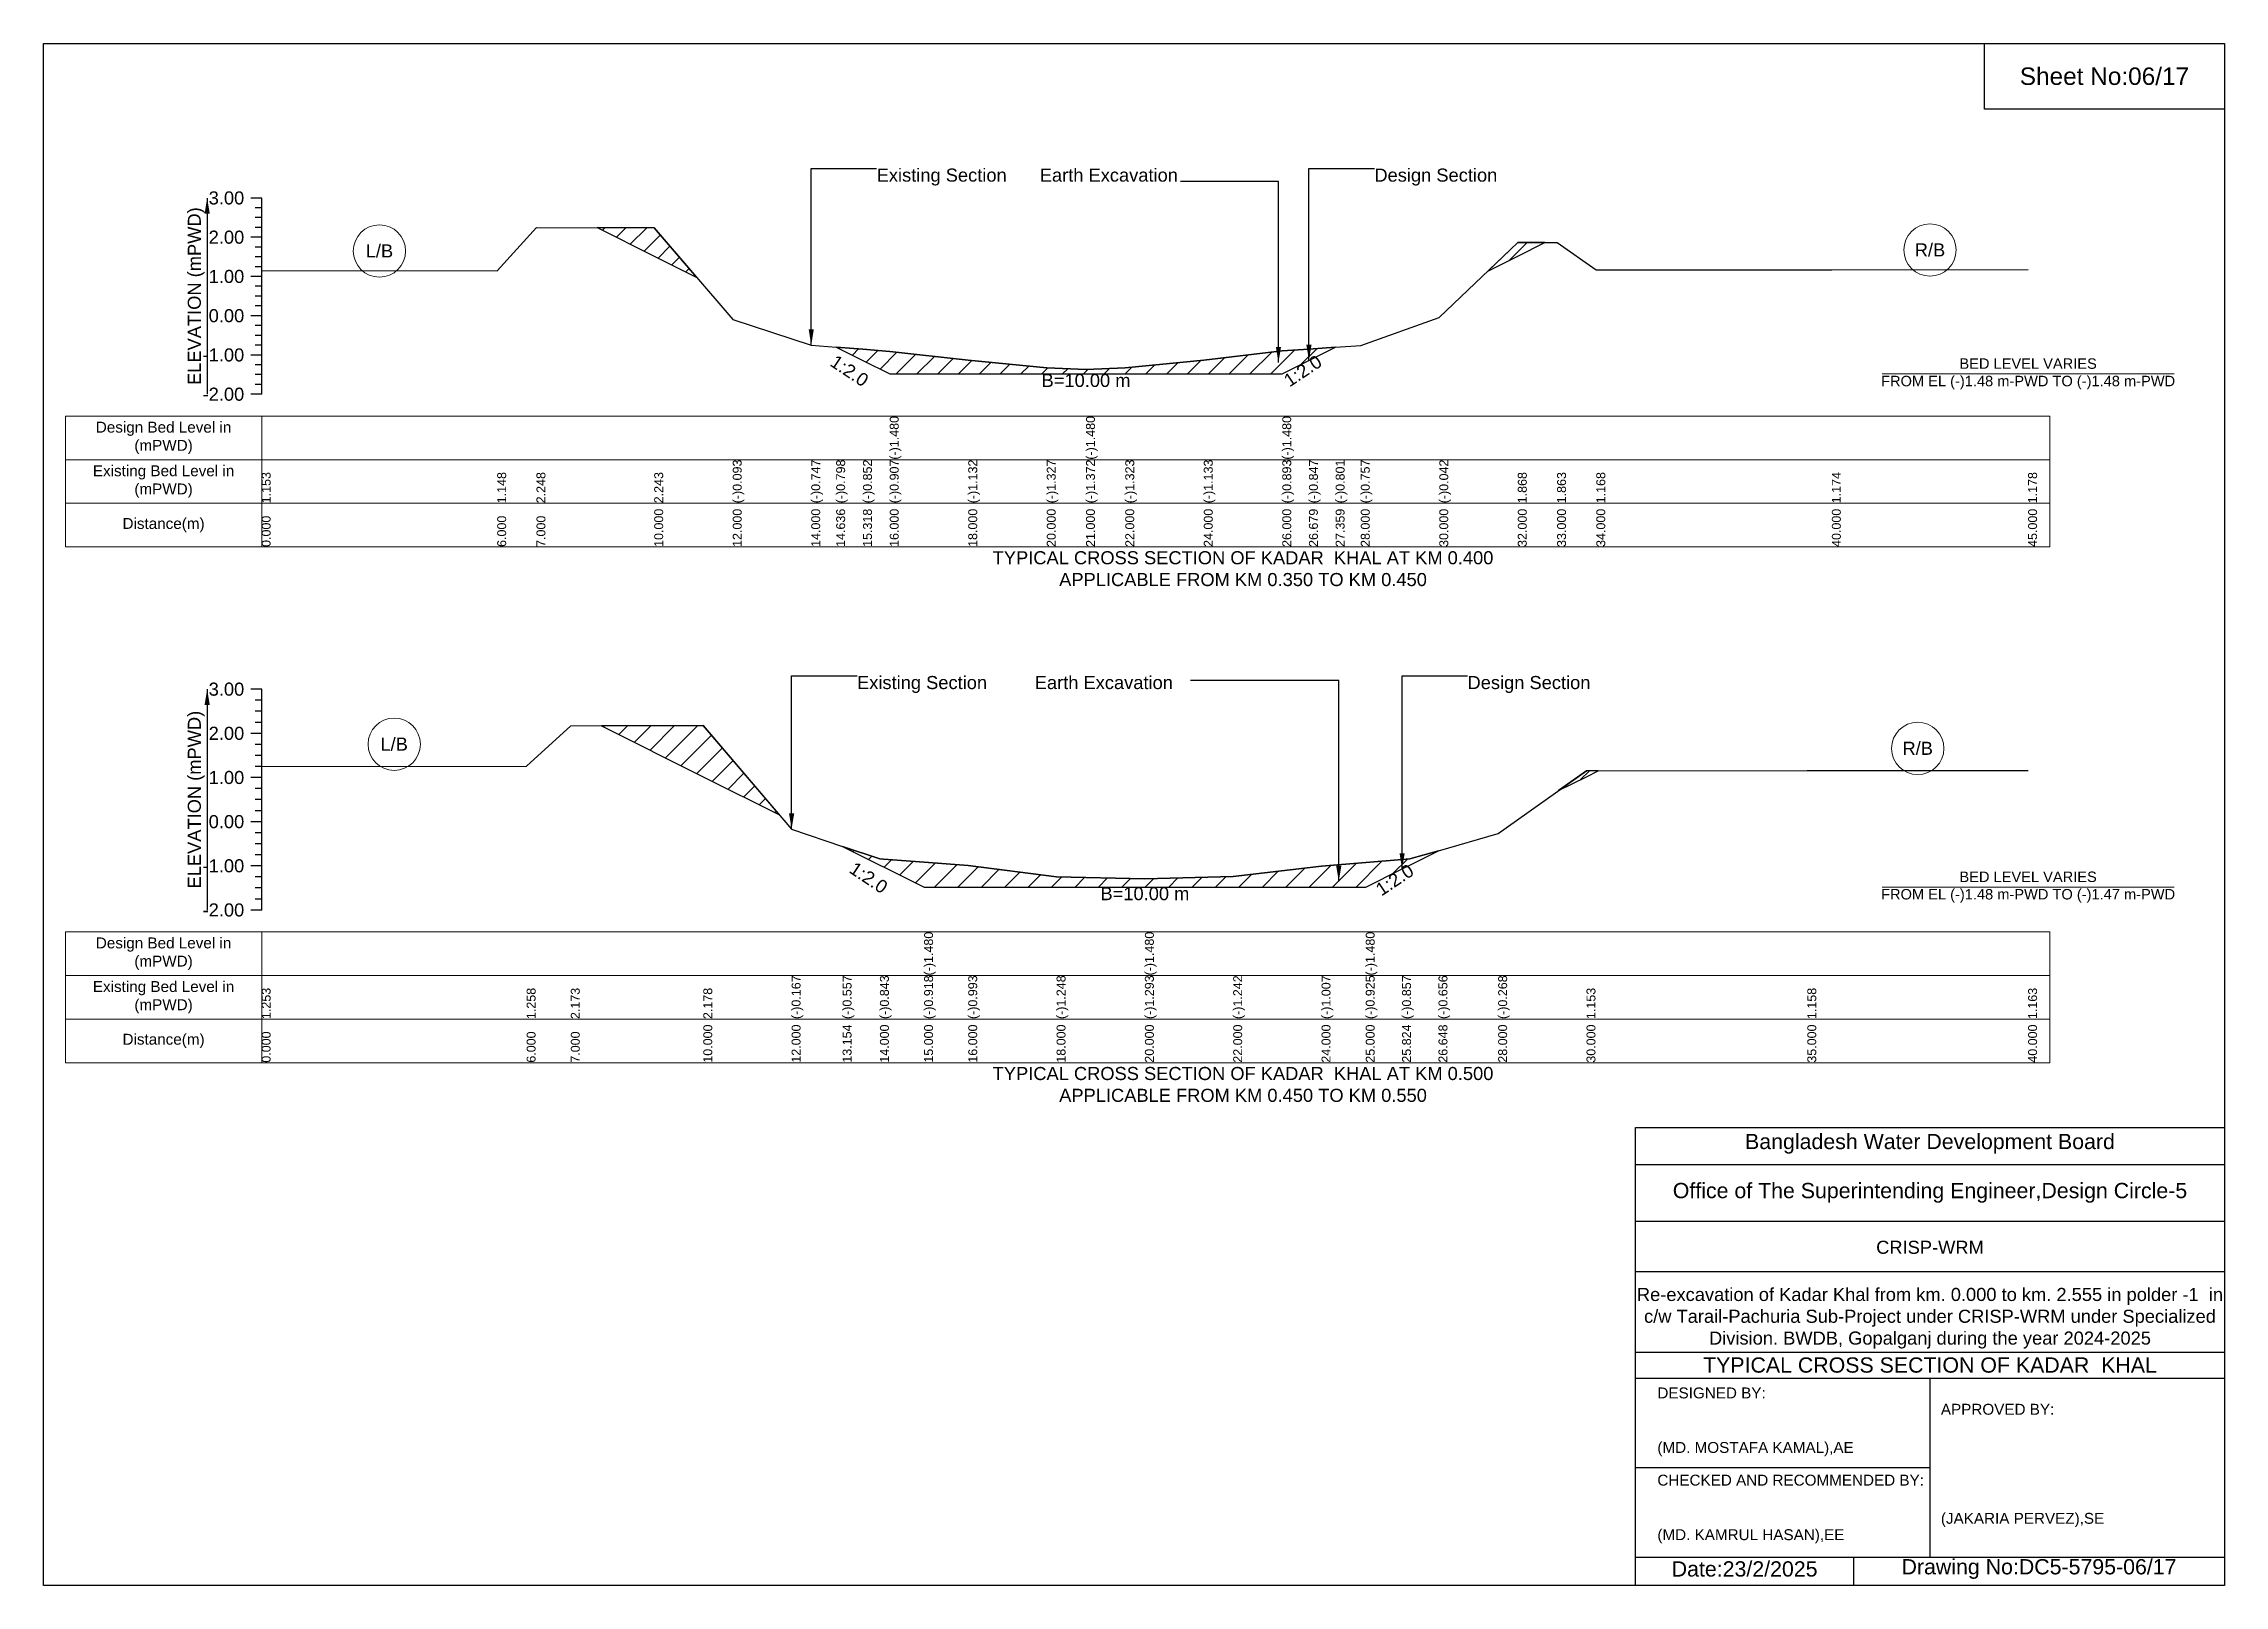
# Model space of a CAD drawing. Header units: inches. Extents: x 91000 to 278000, y -13885 to 0.
# Drawn here: x 150000 to 158000, y -5656 to 0 of the extents above; entities that cross this region are included whole.
import ezdxf

# ---------------------------------------------------------------- set-up
doc = ezdxf.new("R2010")
doc.units = ezdxf.units.IN
doc.header["$LTSCALE"] = 7
doc.header["$MEASUREMENT"] = 0
for name, color, linetype, lineweight in [('Cross section Data Border', 7, 'Continuous', 9), ('Cross Section Labels', 7, 'Continuous', 9), ('Existing_Bed_Level for Xsection', 7, 'Continuous', 25)]:
    doc.layers.add(name, color=color, linetype=linetype, lineweight=lineweight)
doc.styles.get("Standard").update_dxf_attribs({"font": 'arial.ttf'})
doc.dimstyles.get("Standard").update_dxf_attribs({"dimtxt": 0.18, "dimasz": 0.18, "dimexe": 0.18, "dimexo": 0.0625, "dimgap": 0.09, "dimtad": 0, "dimtih": 1, "dimtoh": 1, "dimdec": 4, "dimzin": 0, "dimdsep": 46, "dimtxsty": 'Standard', "dimcen": 0.09, "dimadec": 0, "dimazin": 0, "dimtfac": 1, "dimtdec": 4, "dimtofl": 0, "dimtmove": 0, "dimatfit": 3, "dimfxl": 1, "dimtolj": 1, "dimtzin": 0, "dimarcsym": 0})

msp = doc.modelspace()

# ---------------------------------------------------------------- texts
at = {"attachment_point": 5}
for s, insert, char_height in [('Sheet No:06/17', (157560, -120), 64), ('Bangladesh Water Development Board', (156920, -4036), 56), ('Office of The Superintending Engineer,Design Circle-5', (156920, -4216), 56)]:
    msp.add_mtext(s, dxfattribs=dict(at, insert=insert, char_height=char_height))
for s, insert, char_height, width, attachment_point in [('CRISP-WRM', (156920, -4416), 48, 2240, 5), ('Re-excavation of Kadar Khal from km. 0.000 to km. 2.555 in polder -1  in c/w Tarail-Pachuria Sub-Project under CRISP-WRM under Specialized Division. BWDB, Gopalganj during the year 2024-2025', (156920, -4676), 48, 2160, 5), ('TYPICAL CROSS SECTION OF KADAR  KHAL', (156920, -4848), 56, 2240, 5), ('DESIGNED BY:^J^J^J(MD. MOSTAFA KAMAL),AE', (155920, -5056), 40, 1120, 4), ('APPROVED BY:^J^J^J^J^J^J(JAKARIA PERVEZ),SE', (156960, -5216), 40, 1120, 4), ('CHECKED AND RECOMMENDED BY:^J^J^J(MD. KAMRUL HASAN),EE', (155920, -5376), 40, 1120, 4), ('Date:23/2/2025', (156240, -5596), 56, 1120, 5), ('Drawing No:DC5-5795-06/17', (157320, -5596), 56, 1760, 5)]:
    msp.add_mtext(s, dxfattribs=dict(insert=insert, char_height=char_height, width=width, attachment_point=attachment_point))
at = {"layer": 'Cross section Data Border', "char_height": 40, "width": 640, "attachment_point": 5}
for s, insert in [('Design Bed Level in (mPWD)', (150440, -1446.4)), ('Existing Bed Level in (mPWD)', (150440, -1606.4)), ('Distance(m)', (150440, -1766.4)), ('Design Bed Level in (mPWD)', (150440, -3338.5)), ('Existing Bed Level in (mPWD)', (150440, -3498.5)), ('Distance(m)', (150440, -3658.5))]:
    msp.add_mtext(s, dxfattribs=dict(at, insert=insert))
at = {"layer": 'Cross Section Labels'}
for s, insert, char_height, attachment_point in [('Existing Section', (153056, -458.4), 48, 1), ('Earth Excavation', (153654.3, -458.4), 48, 1), ('Design Section', (154881.8, -458.4), 48, 1), ('L/B', (151232, -760.8), 48, 5), ('R/B', (156920, -757.1), 48, 5), ('BED LEVEL VARIES ^JFROM EL (-)1.48 m-PWD TO (-)1.48 m-PWD', (157280, -1211.6), 38.4, 5), ('B=10.00 m', (153824, -1211.6), 48, 2), ('TYPICAL CROSS SECTION OF KADAR  KHAL AT KM 0.400^JAPPLICABLE FROM KM 0.350 TO KM 0.450', (154400, -1926.4), 48, 5), ('Existing Section', (152984, -2319.9), 48, 1), ('Earth Excavation', (153635.9, -2319.9), 48, 1), ('Design Section', (155223.5, -2319.9), 48, 1), ('L/B', (151286, -2570.1), 48, 5), ('R/B', (156875, -2585.5), 48, 5), ('BED LEVEL VARIES ^JFROM EL (-)1.48 m-PWD TO (-)1.47 m-PWD', (157280, -3094.3), 38.4, 5), ('B=10.00 m', (154040, -3094.3), 48, 2), ('TYPICAL CROSS SECTION OF KADAR  KHAL AT KM 0.500^JAPPLICABLE FROM KM 0.450 TO KM 0.550', (154400, -3818.5), 48, 5)]:
    msp.add_mtext(s, dxfattribs=dict(at, insert=insert, char_height=char_height, attachment_point=attachment_point))
at = {"layer": 'Cross Section Labels', "char_height": 48, "attachment_point": 2}
for insert, rotation in [((152969.8, -1180.4), 326.30993), ((154605.8, -1180.6), 33.69007), ((153040, -3039.8), 326.30993), ((154943, -3047.8), 33.69007)]:
    msp.add_mtext('1:2.0', dxfattribs=dict(at, insert=insert, rotation=rotation))
at = {"layer": 'Existing_Bed_Level for Xsection', "char_height": 48, "attachment_point": 6}
for s, insert in [('3.00', (150736, -566.4)), ('2.00', (150736, -710.4)), ('1.00', (150736, -854.4)), ('0.00', (150736, -998.4)), ('-1.00', (150736, -1142.4)), ('-2.00', (150736, -1286.4)), ('3.00', (150736, -2368.5)), ('2.00', (150736, -2530.5)), ('1.00', (150736, -2692.5)), ('0.00', (150736, -2854.5)), ('-1.00', (150736, -3016.5)), ('-2.00', (150736, -3178.5))]:
    msp.add_mtext(s, dxfattribs=dict(at, insert=insert))
at = {"layer": 'Existing_Bed_Level for Xsection', "rotation": 90}
for s, insert, char_height, attachment_point in [('ELEVATION (mPWD)', (150560, -926.4), 48, 5), ('(-)1.480', (153104, -1526.4), 32.8, 1), ('(-)1.480', (153824, -1526.4), 32.8, 1), ('(-)1.480', (154544, -1526.4), 32.8, 1), ('1.153', (150800, -1686.4), 32.8, 1), ('1.148', (151664, -1686.4), 32.8, 1), ('2.248', (151808, -1686.4), 32.8, 1), ('2.243', (152240, -1686.4), 32.8, 1), ('(-)0.093', (152528, -1686.4), 32.8, 1), ('(-)0.747', (152816, -1686.4), 32.8, 1), ('(-)0.798', (152907.5, -1686.4), 32.8, 1), ('(-)0.852', (153005.8, -1686.4), 32.8, 1), ('(-)0.907', (153104, -1686.4), 32.8, 1), ('(-)1.132', (153392, -1686.4), 32.8, 1), ('(-)1.327', (153680, -1686.4), 32.8, 1), ('(-)1.372', (153824, -1686.4), 32.8, 1), ('(-)1.323', (153968, -1686.4), 32.8, 1), ('(-)1.133', (154256, -1686.4), 32.8, 1), ('(-)0.893', (154544, -1686.4), 32.8, 1), ('(-)0.847', (154641.8, -1686.4), 32.8, 1), ('(-)0.801', (154739.7, -1686.4), 32.8, 1), ('(-)0.757', (154832, -1686.4), 32.8, 1), ('(-)0.042', (155120, -1686.4), 32.8, 1), ('1.868', (155408, -1686.4), 32.8, 1), ('1.863', (155552, -1686.4), 32.8, 1), ('1.168', (155696, -1686.4), 32.8, 1), ('1.174', (156560, -1686.4), 32.8, 1), ('1.178', (157280, -1686.4), 32.8, 1), ('0.000', (150800, -1846.4), 32.8, 1), ('6.000', (151664, -1846.4), 32.8, 1), ('7.000', (151808, -1846.4), 32.8, 1), ('10.000', (152240, -1846.4), 32.8, 1), ('12.000', (152528, -1846.4), 32.8, 1), ('14.000', (152816, -1846.4), 32.8, 1), ('14.636', (152907.5, -1846.4), 32.8, 1), ('15.318', (153005.8, -1846.4), 32.8, 1), ('16.000', (153104, -1846.4), 32.8, 1), ('18.000', (153392, -1846.4), 32.8, 1), ('20.000', (153680, -1846.4), 32.8, 1), ('21.000', (153824, -1846.4), 32.8, 1), ('22.000', (153968, -1846.4), 32.8, 1), ('24.000', (154256, -1846.4), 32.8, 1), ('26.000', (154544, -1846.4), 32.8, 1), ('26.679', (154641.8, -1846.4), 32.8, 1), ('27.359', (154739.7, -1846.4), 32.8, 1), ('28.000', (154832, -1846.4), 32.8, 1), ('30.000', (155120, -1846.4), 32.8, 1), ('32.000', (155408, -1846.4), 32.8, 1), ('33.000', (155552, -1846.4), 32.8, 1), ('34.000', (155696, -1846.4), 32.8, 1), ('40.000', (156560, -1846.4), 32.8, 1), ('45.000', (157280, -1846.4), 32.8, 1), ('ELEVATION (mPWD)', (150560, -2773.5), 48, 5), ('(-)1.480', (153230, -3418.5), 32.8, 1), ('(-)1.480', (154040, -3418.5), 32.8, 1), ('(-)1.480', (154850, -3418.5), 32.8, 1), ('(-)0.167', (152744, -3578.5), 32.8, 1), ('(-)0.557', (152931, -3578.5), 32.8, 1), ('(-)0.843', (153068, -3578.5), 32.8, 1), ('(-)0.918', (153230, -3578.5), 32.8, 1), ('(-)0.993', (153392, -3578.5), 32.8, 1), ('(-)1.248', (153716, -3578.5), 32.8, 1), ('(-)1.293', (154040, -3578.5), 32.8, 1), ('(-)1.242', (154364, -3578.5), 32.8, 1), ('(-)1.007', (154688, -3578.5), 32.8, 1), ('(-)0.925', (154850, -3578.5), 32.8, 1), ('(-)0.857', (154983.5, -3578.5), 32.8, 1), ('(-)0.656', (155117, -3578.5), 32.8, 1), ('(-)0.268', (155336, -3578.5), 32.8, 1), ('1.253', (150800, -3578.5), 32.8, 1), ('1.258', (151772, -3578.5), 32.8, 1), ('2.173', (151934, -3578.5), 32.8, 1), ('2.178', (152420, -3578.5), 32.8, 1), ('1.153', (155660, -3578.5), 32.8, 1), ('1.158', (156470, -3578.5), 32.8, 1), ('1.163', (157280, -3578.5), 32.8, 1), ('13.154', (152931, -3738.5), 32.8, 1), ('25.824', (154983.5, -3738.5), 32.8, 1), ('0.000', (150800, -3738.5), 32.8, 1), ('6.000', (151772, -3738.5), 32.8, 1), ('7.000', (151934, -3738.5), 32.8, 1), ('10.000', (152420, -3738.5), 32.8, 1), ('12.000', (152744, -3738.5), 32.8, 1), ('14.000', (153068, -3738.5), 32.8, 1), ('15.000', (153230, -3738.5), 32.8, 1), ('16.000', (153392, -3738.5), 32.8, 1), ('18.000', (153716, -3738.5), 32.8, 1), ('20.000', (154040, -3738.5), 32.8, 1), ('22.000', (154364, -3738.5), 32.8, 1), ('24.000', (154688, -3738.5), 32.8, 1), ('25.000', (154850, -3738.5), 32.8, 1), ('26.648', (155117, -3738.5), 32.8, 1), ('28.000', (155336, -3738.5), 32.8, 1), ('30.000', (155660, -3738.5), 32.8, 1), ('35.000', (156470, -3738.5), 32.8, 1), ('40.000', (157280, -3738.5), 32.8, 1)]:
    msp.add_mtext(s, dxfattribs=dict(at, insert=insert, char_height=char_height, attachment_point=attachment_point))

# ---------------------------------------------------------------- hatches: boundary and pattern name
at = {"layer": 'Existing_Bed_Level for Xsection'}
h = msp.add_hatch(dxfattribs=at)
h.set_pattern_fill('ANSI31', color=256, scale=432, style=0)
h.paths.add_polyline_path([(152031.1, -675.1), (152240, -779.6), (152395.9, -857.5), (152240, -675.4)])
h = msp.add_hatch(dxfattribs=at)
h.set_pattern_fill('ANSI31', color=256, scale=432, style=0)
h.paths.add_polyline_path([(155297.9, -834.6), (155408, -779.6), (155507.2, -729.9), (155408, -729.4)])
h = msp.add_hatch(dxfattribs=at)
h.set_pattern_fill('ANSI31', color=256, scale=432, style=0)
h.paths.add_polyline_path([(152907.5, -1113.3), (153005.8, -1162.4), (153104, -1211.6), (153392, -1211.6), (153680, -1211.6), (153824, -1211.6), (153968, -1211.6), (154256, -1211.6), (154544, -1211.6), (154641.8, -1162.6), (154739.7, -1113.7), (154641.8, -1120.4), (154544, -1127), (154256, -1161.6), (153968, -1188.9), (153824, -1196), (153680, -1189.5), (153392, -1161.4), (153104, -1129), (153005.8, -1121.2)])
h = msp.add_hatch(dxfattribs=at)
h.set_pattern_fill('ANSI31', color=256, scale=486, style=0)
h.paths.add_polyline_path([(152046.1, -2502.3), (152420, -2689.3), (152699, -2828.8), (152420, -2501.7)])
h = msp.add_hatch(dxfattribs=at)
h.set_pattern_fill('ANSI31', color=256, scale=486, style=0)
h.paths.add_polyline_path([(155557.6, -2740.5), (155660, -2689.3), (155703.2, -2667.7), (155660, -2667.7)])
h = msp.add_hatch(dxfattribs=at)
h.set_pattern_fill('ANSI31', color=256, scale=486, style=0)
h.paths.add_polyline_path([(152931, -2944.8), (153068, -3013.3), (153080.5, -3019.5), (153230, -3094.3), (153392, -3094.3), (153716, -3094.3), (154040, -3094.3), (154364, -3094.3), (154688, -3094.3), (154850, -3094.3), (154983.5, -3027.6), (155012, -3013.3), (155117, -2960.8), (155012, -2990.9), (154983.5, -2993.3), (154850, -3004.3), (154688, -3017.7), (154364, -3055.7), (154040, -3064), (153716, -3056.7), (153392, -3015.4), (153230, -3003.2), (153080.5, -2992), (153068, -2991.1)])

# ---------------------------------------------------------------- linework, layer by layer
for points in [[(150000, 0), (158000, 0), (158000, -5656), (150000, -5656)], [(157120, 0), (158000, 0), (158000, -240), (157120, -240)]]:
    msp.add_lwpolyline(points, close=True)
for points in [[(155840, -5656), (155840, -3976), (158000, -3976)], [(155840, -4112), (158000, -4112)], [(155840, -4320), (158000, -4320)], [(155840, -4504), (158000, -4504)], [(155840, -4800), (158000, -4800)], [(155840, -4896), (158000, -4896)], [(156920, -4896), (156920, -5552)], [(155840, -5224), (156920, -5224)], [(155840, -5552), (158000, -5552)], [(156640, -5552), (156640, -5656)]]:
    msp.add_lwpolyline(points)
at = {"layer": 'Cross section Data Border'}
for points in [[(150080, -1366.4), (157360, -1366.4), (157360, -1846.4), (150080, -1846.4)], [(150080, -3258.5), (157360, -3258.5), (157360, -3738.5), (150080, -3738.5)]]:
    msp.add_lwpolyline(points, close=True, dxfattribs=at)
for points in [[(150800, -1366.4), (150800, -1846.4)], [(150080, -1526.4), (157360, -1526.4)], [(150080, -1686.4), (157360, -1686.4)], [(150800, -3258.5), (150800, -3738.5)], [(150080, -3418.5), (157360, -3418.5)], [(150080, -3578.5), (157360, -3578.5)]]:
    msp.add_lwpolyline(points, dxfattribs=at)
at = {"layer": 'Cross Section Labels'}
for points in [[(156744.2, -1211.6), (157815.8, -1211.6)], [(156744.2, -3094.3), (157815.8, -3094.3)]]:
    msp.add_lwpolyline(points, dxfattribs=at)
for centre in [(151232, -760.8), (156920, -757.1), (151286, -2570.1), (156875, -2585.5)]:
    msp.add_circle(centre, 96, dxfattribs=at)
at = {"layer": 'Existing_Bed_Level for Xsection'}
for points in [[(150800, -566.4), (150760, -566.4)], [(150800, -602.4), (150776, -602.4)], [(150800, -638.4), (150776, -638.4)], [(150800, -1286.4), (150800, -1142.4), (150800, -998.4), (150800, -854.4), (150800, -710.4), (150800, -566.4)], [(150800, -710.4), (150760, -710.4)], [(150800, -674.4), (150776, -674.4)], [(150800, -832.4), (151664, -833.1), (151808, -674.7), (152240, -675.4), (152528, -1011.8), (152816, -1106), (152907.5, -1113.3), (153005.8, -1121.2), (153104, -1129), (153104, -1129), (153392, -1161.4), (153680, -1189.5), (153824, -1196), (153824, -1196), (153968, -1188.9), (154256, -1161.6), (154544, -1127), (154544, -1127), (154641.8, -1120.4), (154739.7, -1113.7), (154832, -1107.4), (155120, -1004.5), (155408, -729.4), (155552, -730.2), (155696, -830.2), (156560, -829.4), (157280, -828.8)], [(150800, -746.4), (150776, -746.4)], [(150800, -782.4), (150776, -782.4)], [(150800, -854.4), (150760, -854.4)], [(150800, -818.4), (150776, -818.4)], [(150800, -890.4), (150776, -890.4)], [(150800, -926.4), (150776, -926.4)], [(150800, -998.4), (150760, -998.4)], [(150800, -962.4), (150776, -962.4)], [(150800, -1034.4), (150776, -1034.4)], [(150800, -1070.4), (150776, -1070.4)], [(150800, -1106.4), (150776, -1106.4)], [(150800, -1142.4), (150760, -1142.4)], [(150800, -1178.4), (150776, -1178.4)], [(150800, -1214.4), (150776, -1214.4)], [(150800, -1250.4), (150776, -1250.4)], [(150800, -1286.4), (150760, -1286.4)], [(150800, -2368.5), (150760, -2368.5)], [(150800, -3178.5), (150800, -3016.5), (150800, -2854.5), (150800, -2692.5), (150800, -2530.5), (150800, -2368.5)], [(150800, -2409), (150776, -2409)], [(150800, -2449.5), (150776, -2449.5)], [(150800, -2530.5), (150760, -2530.5)], [(150800, -2490), (150776, -2490)], [(150800, -2651.5), (151772, -2650.7), (151934, -2502.5), (152420, -2501.7), (152744, -2881.6), (152931, -2944.8), (153068, -2991.1), (153080.5, -2992), (153230, -3003.2), (153230, -3003.2), (153392, -3015.4), (153716, -3056.7), (154040, -3064), (154040, -3064), (154364, -3055.7), (154688, -3017.7), (154850, -3004.3), (154850, -3004.3), (154983.5, -2993.3), (155012, -2990.9), (155117, -2960.8), (155336, -2897.9), (155660, -2667.7), (156470, -2666.9), (157280, -2666.1)], [(150800, -2571), (150776, -2571)], [(150800, -2611.5), (150776, -2611.5)], [(150800, -2692.5), (150760, -2692.5)], [(150800, -2652), (150776, -2652)], [(150800, -2733), (150776, -2733)], [(150800, -2773.5), (150776, -2773.5)], [(150800, -2854.5), (150760, -2854.5)], [(150800, -2814), (150776, -2814)], [(150800, -2895), (150776, -2895)], [(150800, -2935.5), (150776, -2935.5)], [(150800, -3016.5), (150760, -3016.5)], [(150800, -2976), (150776, -2976)], [(150800, -3057), (150776, -3057)], [(150800, -3097.5), (150776, -3097.5)], [(150800, -3178.5), (150760, -3178.5)], [(150800, -3138), (150776, -3138)]]:
    msp.add_lwpolyline(points, dxfattribs=at)
for points in [[(152031.1, -675.1), (152240, -779.6), (152395.9, -857.5), (152240, -675.4)], [(155297.9, -834.6), (155408, -779.6), (155507.2, -729.9), (155408, -729.4)], [(152907.5, -1113.3), (152907.5, -1113.3), (153005.8, -1162.4), (153104, -1211.6), (153104, -1211.6), (153392, -1211.6), (153680, -1211.6), (153824, -1211.6), (153824, -1211.6), (153968, -1211.6), (154256, -1211.6), (154544, -1211.6), (154544, -1211.6), (154641.8, -1162.6), (154739.7, -1113.7), (154641.8, -1120.4), (154544, -1127), (154544, -1127), (154256, -1161.6), (153968, -1188.9), (153824, -1196), (153824, -1196), (153680, -1189.5), (153392, -1161.4), (153104, -1129), (153104, -1129), (153005.8, -1121.2), (152907.5, -1113.3)], [(152046.1, -2502.3), (152420, -2689.3), (152699, -2828.8), (152420, -2501.7)], [(155557.6, -2740.5), (155660, -2689.3), (155703.2, -2667.7), (155660, -2667.7)], [(152931, -2944.8), (152931, -2944.8), (153068, -3013.3), (153080.5, -3019.5), (153230, -3094.3), (153230, -3094.3), (153392, -3094.3), (153716, -3094.3), (154040, -3094.3), (154040, -3094.3), (154364, -3094.3), (154688, -3094.3), (154850, -3094.3), (154850, -3094.3), (154983.5, -3027.6), (155012, -3013.3), (155117, -2960.8), (155117, -2960.8), (155117, -2960.8), (155012, -2990.9), (154983.5, -2993.3), (154850, -3004.3), (154850, -3004.3), (154688, -3017.7), (154364, -3055.7), (154040, -3064), (154040, -3064), (153716, -3056.7), (153392, -3015.4), (153230, -3003.2), (153230, -3003.2), (153080.5, -2992), (153068, -2991.1), (152931, -2944.8)]]:
    msp.add_lwpolyline(points, close=True, dxfattribs=at)

msp.set_redraw_order([(e.dxf.handle, doc.entitydb.next_handle()) for e in msp.query("TEXT MTEXT ATTDEF DIMENSION ARC_DIMENSION")])  # texts and dimensions are drawn at this point

# ---------------------------------------------------------------- leaders
at = {"layer": 'Cross Section Labels', "annotation_type": 0, "has_hookline": 1}
for points, hookline_direction, text_width in [([(152816, -1106), (152816, -458.4), (153055.9, -458.4)], 0, 467.2), ([(154641.8, -1162.6), (154641.8, -458.4), (154881.7, -458.4)], 0, 441.2), ([(154529.9, -1170.3), (154529.9, -506.3), (154170.4, -506.3)], 1, 497), ([(152744, -2881.6), (152744, -2319.9), (152983.9, -2319.9)], 0, 467.2), ([(154983.5, -3027.6), (154983.5, -2319.9), (155223.4, -2319.9)], 0, 441.2), ([(154751.2, -3073.5), (154751.2, -2336.5), (154206.8, -2336.5)], 1, 497)]:
    msp.add_leader(points, dimstyle='Standard', override={"dimasz": 57.6}, dxfattribs=dict(at, hookline_direction=hookline_direction, text_width=text_width))
at = {"layer": 'Existing_Bed_Level for Xsection'}
for points in [[(150600, -566.4), (150600, -1286.4)], [(150600, -2368.5), (150600, -3178.5)]]:
    msp.add_leader(points, dimstyle='Standard', override={"dimasz": 57.6}, dxfattribs=at)

doc.saveas('drawing.dxf')
